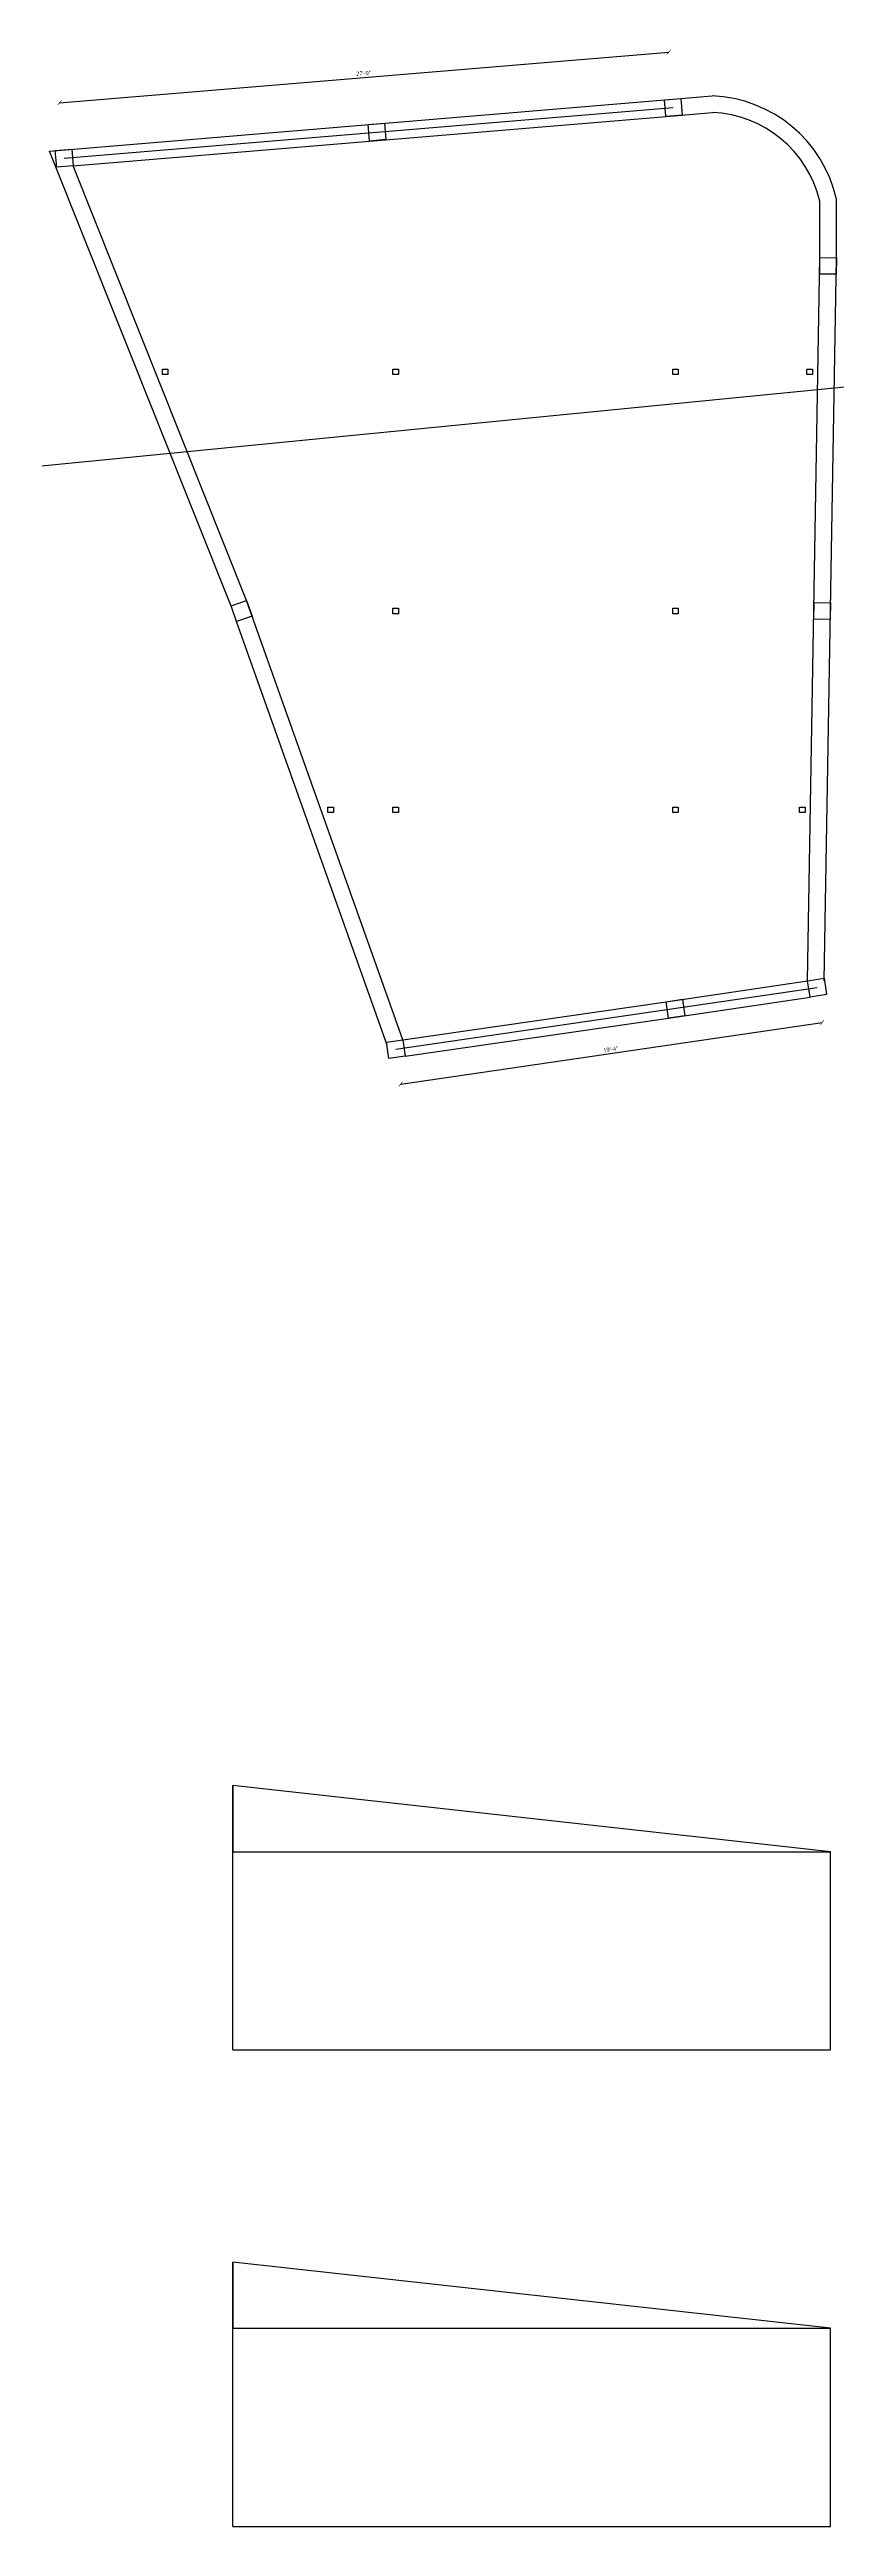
# Model space of a CAD drawing. Header units: inches. Extents: x 62067 to 68611, y -6056 to -4501.
# Drawn here: x 63748 to 64177, y -5850 to -4501 of the extents above; entities that cross this region are included whole.
import ezdxf

# ---------------------------------------------------------------- set-up
doc = ezdxf.new("R2010")
doc.units = ezdxf.units.IN
doc.header["$MEASUREMENT"] = 0
doc.layers.add('ELEVATION', color=6, linetype='Continuous', lineweight=30)
doc.styles.get("Standard").update_dxf_attribs({"font": 'times.ttf'})
doc.dimstyles.get("Standard").update_dxf_attribs({"dimtxt": 2.25, "dimasz": 2.25, "dimexe": 0.18, "dimexo": 0.0625, "dimgap": 1, "dimtad": 1, "dimdec": 1, "dimzin": 0, "dimdsep": 46, "dimlunit": 4, "dimtxsty": 'Standard', "dimblk": 'ARCHTICK', "dimcen": 0.09, "dimse1": 1, "dimse2": 1, "dimadec": 0, "dimazin": 0, "dimtfac": 1, "dimtdec": 1, "dimtofl": 0, "dimtmove": 0, "dimatfit": 3, "dimldrblk": 'ARCHTICK', "dimfxl": 1, "dimtolj": 1, "dimtzin": 0, "dimarcsym": 0})

# ---------------------------------------------------------------- blocks, each defined once
blk = doc.blocks.new('_ArchTick')
at = {"color": 0, "linetype": 'ByBlock', "const_width": 0.15}
blk.add_lwpolyline([(-0.5, -0.5), (0.5, 0.5)], dxfattribs=at)
blk = doc.blocks.new('*D656')
at = {"layer": 'Defpoints', "color": 0, "transparency": 16777216}
for p in [(64166.4, -5012), (64169.2, -5030.9), (63936.9, -5045.5)]:
    blk.add_point(p, dxfattribs=at)
at = {"layer": 'ELEVATION', "color": 0, "lineweight": -2, "transparency": 16777216}
blk.add_line((63939.6, -5064.5), (64169.2, -5030.9), dxfattribs=at)
at = {"layer": 'ELEVATION', "color": 0, "lineweight": -2, "transparency": 16777216, "xscale": 2.25, "yscale": 2.25, "zscale": 2.25}
for p, rotation in [((64169.2, -5030.9), 8.307572764890892), ((63939.6, -5064.5), 188.3075727648909)]:
    blk.add_blockref('_ArchTick', p, dxfattribs=dict(at, rotation=rotation))
at = {"layer": 'ELEVATION', "color": 0, "transparency": 16777216, "insert": (64054.1, -5045.6), "char_height": 2.25, "attachment_point": 5, "rotation": 8.3076}
blk.add_mtext('\\A1;19\'-4"', dxfattribs=at)
blk = doc.blocks.new('*D657')
at = {"layer": 'Defpoints', "color": 0, "transparency": 16777216}
for p in [(64085.6, -4502.3), (64088.1, -4532.5), (63756.2, -4560.1)]:
    blk.add_point(p, dxfattribs=at)
at = {"layer": 'ELEVATION', "color": 0, "lineweight": -2, "transparency": 16777216}
blk.add_line((63753.7, -4529.9), (64085.6, -4502.3), dxfattribs=at)
at = {"layer": 'ELEVATION', "color": 0, "lineweight": -2, "transparency": 16777216, "xscale": 2.25, "yscale": 2.25, "zscale": 2.25}
for p, rotation in [((64085.6, -4502.3), 4.754313452421121), ((63753.7, -4529.9), 184.7543134524211)]:
    blk.add_blockref('_ArchTick', p, dxfattribs=dict(at, rotation=rotation))
at = {"layer": 'ELEVATION', "color": 0, "transparency": 16777216, "insert": (63919.4, -4513.9), "char_height": 2.25, "attachment_point": 5, "rotation": 4.7543}
blk.add_mtext('\\A1;27\'-9"', dxfattribs=at)

msp = doc.modelspace()

# ---------------------------------------------------------------- linework, layer by layer
at = {"layer": 'ELEVATION'}
for p, q in [((63748.2, -4556.25), (64092.18, -4527.65)), ((63756.21, -4560.1), (64088.06, -4532.5)), ((64092.18, -4527.65), (64109.21, -4526.23)), ((63761.07, -4564.22), (64092.92, -4536.62)), ((64083.95, -4537.36), (64109.41, -4535.24)), ((63847.17, -4804.23), (63748.2, -4556.25)), ((63855.59, -4801.05), (63761.07, -4564.22)), ((64168, -4614.25), (64168, -4583.49)), ((64177, -4614.4), (64177, -4582.45)), ((64161.3, -5008.19), (64168, -4614.25)), ((64170.3, -5008.34), (64177, -4614.4)), ((63940.64, -5040.39), (63855.59, -4801.05)), ((63932.16, -5043.4), (63850.12, -4812.54)), ((63936.85, -5045.5), (64166.42, -5011.98)), ((64084.15, -5019.67), (64161.3, -5008.19)), ((64085.48, -5028.57), (64162.63, -5017.09)), ((63940.64, -5040.39), (64084.15, -5019.67)), ((63941.93, -5049.3), (64085.48, -5028.57)), ((64173.73, -5482.65), (63848.08, -5446.65)), ((63848.08, -5446.65), (63848.08, -5482.65)), ((63848.08, -5482.65), (63848.08, -5446.65)), ((63848.08, -5482.65), (64173.73, -5482.65)), ((63848.08, -5590.65), (63848.08, -5482.65)), ((64173.73, -5590.65), (64173.73, -5482.65)), ((63848.08, -5590.65), (64173.73, -5590.65)), ((64173.73, -5742.24), (63848.08, -5706.24)), ((63848.08, -5706.24), (63848.08, -5742.24)), ((63848.08, -5742.24), (63848.08, -5706.24)), ((63848.08, -5742.24), (64173.73, -5742.24)), ((63848.08, -5850.24), (63848.08, -5742.24)), ((64173.73, -5850.24), (64173.73, -5742.24)), ((63848.08, -5850.24), (64173.73, -5850.24))]:
    msp.add_line(p, q, dxfattribs=at)
msp.add_xline((65550.3, -4549.67), (0.9951761, 0.0981049), dxfattribs=at)
for points in [[(64083.21, -4528.39), (64092.18, -4527.65), (64092.92, -4536.62), (64083.95, -4537.36)], [(63921.76, -4541.82), (63930.73, -4541.07), (63931.48, -4550.04), (63922.51, -4550.79)], [(63751.35, -4555.99), (63760.32, -4555.25), (63761.07, -4564.22), (63752.1, -4564.96)], [(64168, -4614.25), (64177, -4614.4), (64176.85, -4623.4), (64167.85, -4623.25)], [(63809.73, -4675.05), (63812.73, -4675.05), (63812.73, -4678.05), (63809.73, -4678.05)], [(63935.35, -4675.05), (63938.35, -4675.05), (63938.35, -4678.05), (63935.35, -4678.05)], [(64087.77, -4675.05), (64090.77, -4675.05), (64090.77, -4678.05), (64087.77, -4678.05)], [(64160.92, -4675.05), (64163.92, -4675.05), (64163.92, -4678.05), (64160.92, -4678.05)], [(63847.11, -4804.06), (63855.59, -4801.05), (63858.61, -4809.53), (63850.12, -4812.54)], [(64164.81, -4802.22), (64173.81, -4802.37), (64173.65, -4811.37), (64164.65, -4811.22)], [(63935.35, -4805.3), (63938.35, -4805.3), (63938.35, -4808.3), (63935.35, -4808.3)], [(64087.77, -4805.3), (64090.77, -4805.3), (64090.77, -4808.3), (64087.77, -4808.3)], [(63899.85, -4913.63), (63902.85, -4913.63), (63902.85, -4916.63), (63899.85, -4916.63)], [(63935.35, -4913.63), (63938.35, -4913.63), (63938.35, -4916.63), (63935.35, -4916.63)], [(64087.77, -4913.63), (64090.77, -4913.63), (64090.77, -4916.63), (64087.77, -4916.63)], [(64156.86, -4913.63), (64159.86, -4913.63), (64159.86, -4916.63), (64156.86, -4916.63)], [(64084.15, -5019.67), (64093.05, -5018.34), (64094.38, -5027.25), (64085.48, -5028.57)], [(64161.3, -5008.19), (64170.21, -5006.87), (64171.53, -5015.77), (64162.63, -5017.09)], [(63931.74, -5041.71), (63940.64, -5040.39), (63941.96, -5049.29), (63933.06, -5050.61)]]:
    msp.add_lwpolyline(points, close=True, dxfattribs=at)
for radius, start, end in [(72.14, 12.70998, 87.95017), (63.14, 13.58965, 87.48078)]:
    msp.add_arc((64106.63, -4598.32), radius, start, end, dxfattribs=at)

# ---------------------------------------------------------------- dimensions: what is measured, and where the dimension line sits
for p1, p2, distance, picture, middle in [((63756.21, -4560.1), (64088.06, -4532.5), 30.33, '*D657', (63919.45, -4513.94)), ((63936.85, -5045.5), (64166.42, -5011.98), -19.16, '*D656', (64054.09, -5045.58))]:
    dim = msp.add_aligned_dim(p1=p1, p2=p2, distance=distance, dimstyle='Standard', dxfattribs=at)
    dim.commit()
    dim.dimension.update_dxf_attribs({"geometry": picture, "text_midpoint": middle})

doc.saveas('drawing.dxf')
